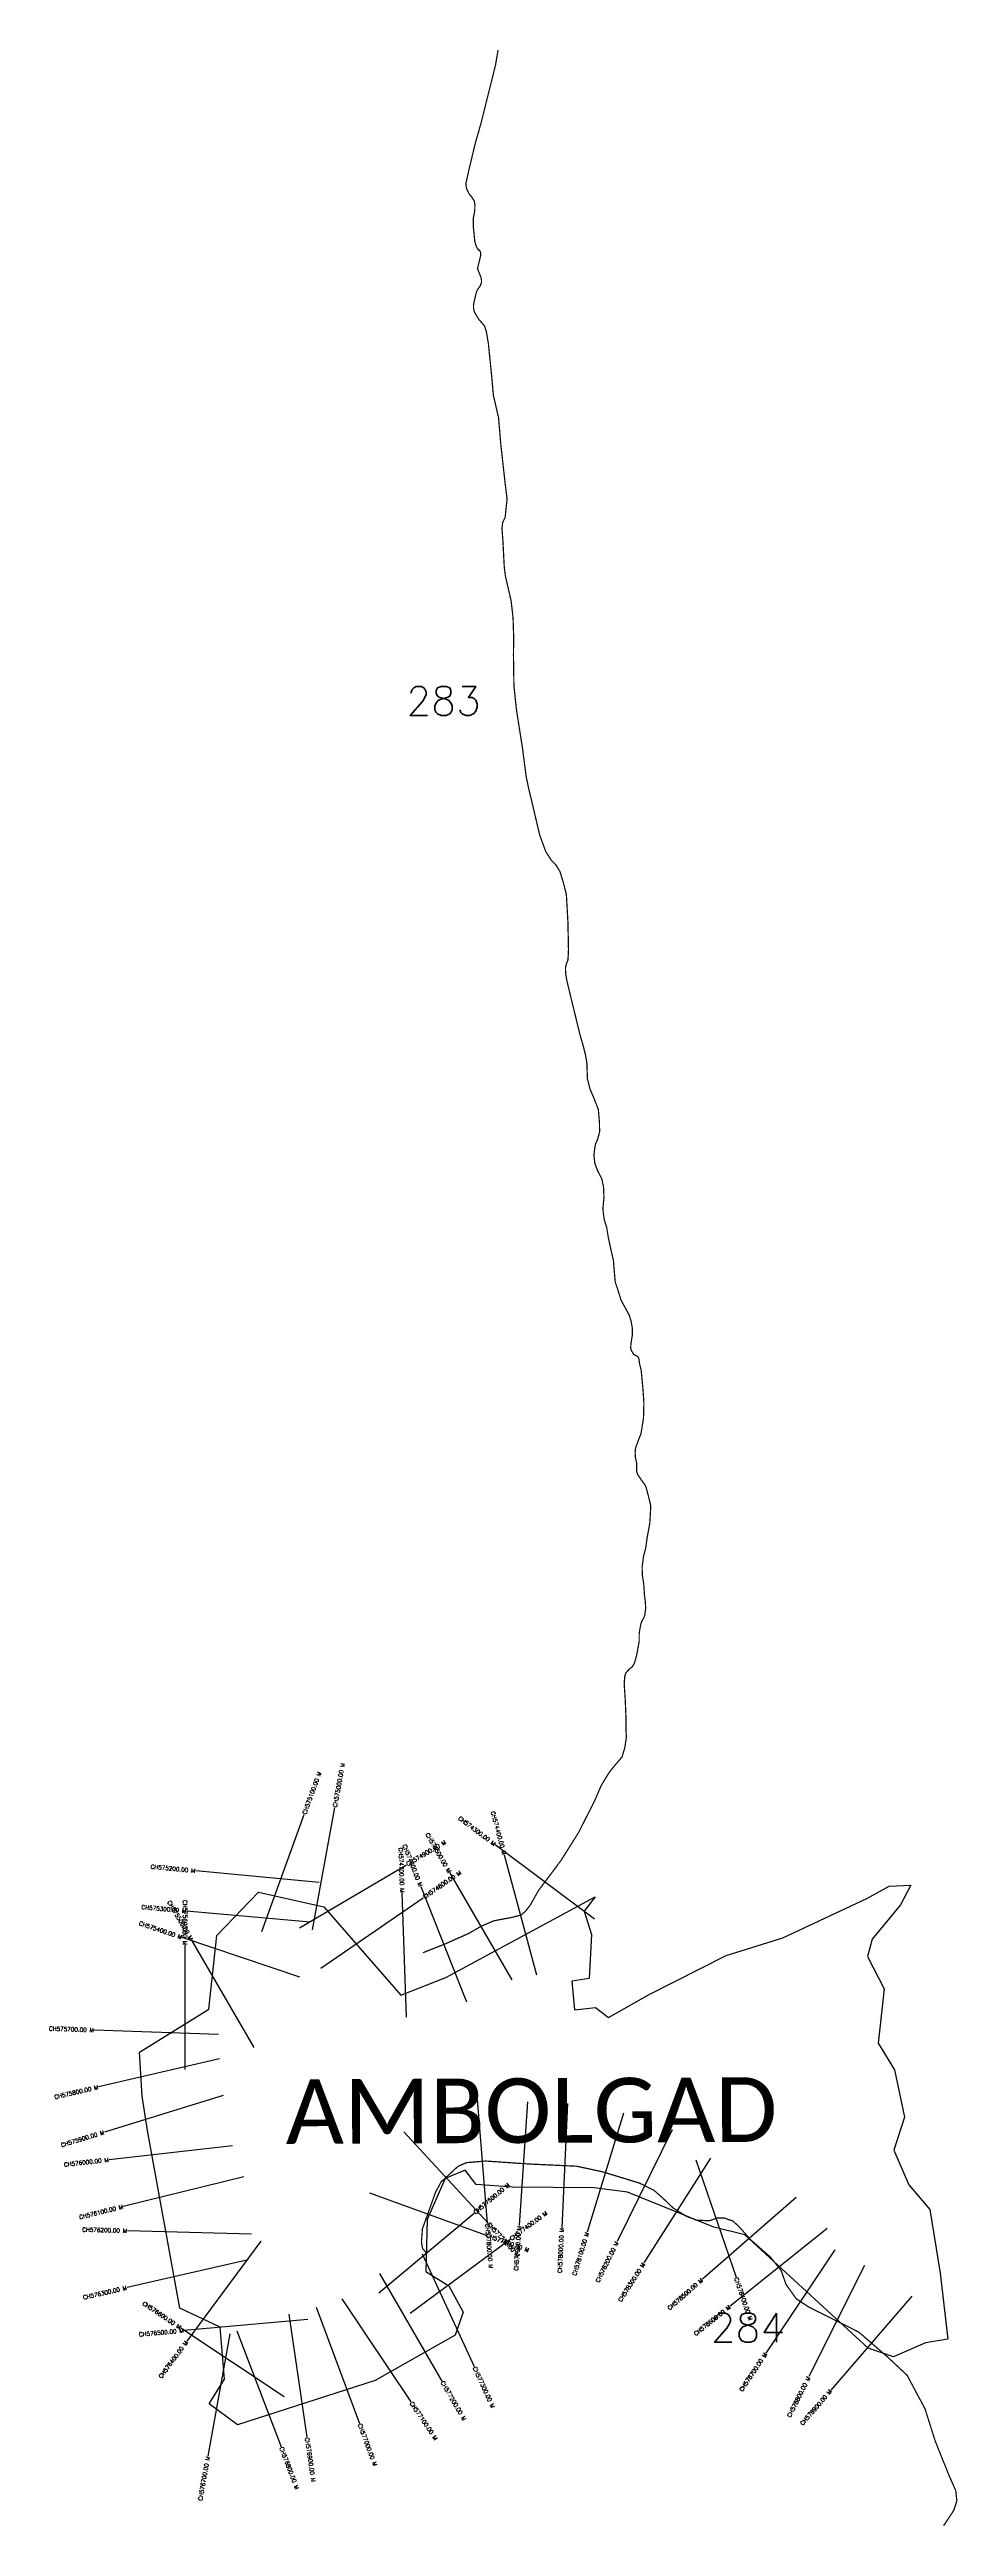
# Model space of a CAD drawing. Header units: metres. Extents: x 320820 to 323014, y 1839772 to 1845754.
import ezdxf
from ezdxf.enums import TextEntityAlignment as Align

# ---------------------------------------------------------------- set-up
doc = ezdxf.new("R2010")
doc.units = ezdxf.units.M
for name, color, linetype in [('CS', 134, 'Continuous'), ('CSMark', 6, 'Continuous'), ('NATURALLY PROTECTED', 3, 'Continuous'), ('VILLAGE NAME', 250, 'Continuous')]:
    doc.layers.add(name, color=color, linetype=linetype)
doc.styles.get("Standard").update_dxf_attribs({"font": 'simplex.shx'})

msp = doc.modelspace()

# ---------------------------------------------------------------- linework, layer by layer
at = {"color": 6, "flags": 128}
for points in [[(322901.4, 1841321.4), (322876.9, 1841273.2), (322808, 1841190.2), (322797.1, 1841148.7), (322837.3, 1841070.9), (322822.4, 1840939.7), (322861.8, 1840875.3), (322886, 1840760.6), (322860.9, 1840681), (322897.1, 1840597), (322947.4, 1840538), (322972.4, 1840383.8), (322991.4, 1840224.3), (322936.8, 1840215.6), (322859.6, 1840182), (322798.4, 1840202.9), (322500.2, 1840476.4), (322425.7, 1840495.1), (322217.1, 1840579.9), (322136.5, 1840589.9), (321939.2, 1840591.7), (321851.5, 1840598.1), (321824.7, 1840632.3), (321776.1, 1840612.3), (321732.7, 1840513.5), (321729.4, 1840388), (321785.3, 1840353.6), (321819.8, 1840289.5), (321800.4, 1840234), (321607.5, 1840124.3), (321274.3, 1840017.4), (321206.5, 1840068.1), (321243.4, 1840128.1), (321232.7, 1840253.1), (321135.3, 1840299.2), (321057.2, 1840728.3), (321044.2, 1840811.2), (321037.7, 1840917.6), (321205.5, 1841021.4), (321224.8, 1841199.6), (321325.5, 1841303.8), (321483.5, 1841268.7), (321669.2, 1841055.3), (321778, 1841098.2), (322138.5, 1841293), (322112.4, 1841258.3), (322130.2, 1841202.1), (322124.7, 1841095.4), (322082.1, 1841089.5), (322088.7, 1841019.8), (322139.7, 1841025.5), (322170.7, 1841001.3), (322269.2, 1841056.6), (322455.1, 1841150.9), (322592.5, 1841193.9), (322795.4, 1841288.7), (322849, 1841318.5)], [(322849, 1841318.5), (322901.4, 1841321.4)]]:
    msp.add_lwpolyline(points, dxfattribs=at)
at = {"layer": 'CS'}
for p, q in [((321333.3, 1841209.5), (321435.7, 1841491.6)), ((321456, 1841213.2), (321509.6, 1841508.4)), ((322137.3, 1841238.7), (321897.3, 1841418.7)), ((321472.3, 1841327.5), (321173.7, 1841355.6)), ((321424.3, 1841218.3), (321682.8, 1841370.5)), ((321997.7, 1841103.9), (321919.9, 1841393.7)), ((321682.7, 1841002.5), (321672.7, 1841302.4)), ((321828.5, 1841038.4), (321718.1, 1841317.3)), ((321938.5, 1841092), (321787.7, 1841351.3)), ((321450.5, 1841231.3), (321151.7, 1841258.5)), ((321476, 1841120.9), (321723.3, 1841290.7)), ((321425.5, 1841099.1), (321141, 1841194.6)), ((321148.3, 1840875.7), (321147.8, 1841175.7)), ((321314.8, 1840929), (321164, 1841188.3)), ((321228.4, 1840960.5), (320928.5, 1840970.8)), ((321231.3, 1840901.4), (320939, 1840833.7)), ((321239.9, 1840812.8), (320953.1, 1840724.8)), ((321853.4, 1840803.5), (321878, 1840504.5)), ((321975.7, 1840798.1), (321955.2, 1840498.8)), ((322072.4, 1840793.4), (322058.3, 1840493.7)), ((322207.2, 1840770.1), (322119.9, 1840483.1)), ((321676.4, 1840725.1), (321880.1, 1840504.9)), ((322324.6, 1840729.8), (322192.1, 1840460.6)), ((321262.3, 1840691.2), (320964.2, 1840658)), ((322417.7, 1840661.6), (322256.7, 1840408.5)), ((322382, 1840657.9), (322479.2, 1840374.1)), ((321290, 1840616.2), (320998.6, 1840544.8)), ((321593.2, 1840577.6), (321875.5, 1840475.9)), ((321615.8, 1840336.6), (321846.2, 1840528.7)), ((322624.2, 1840566.8), (322398.2, 1840369.5)), ((321308.7, 1840478.2), (321008.8, 1840486.3)), ((321330.7, 1840460.9), (321152.4, 1840219.7)), ((321692.1, 1840287.4), (321933.4, 1840465.7)), ((322699.1, 1840491.8), (322464.9, 1840304.3)), ((321300.6, 1840416), (321008.1, 1840349.1)), ((321721.1, 1840430.6), (321846.8, 1840158.2)), ((322717.8, 1840440.4), (322551.5, 1840190.7)), ((322789.8, 1840402.5), (322655.5, 1840134.2)), ((321618, 1840382.7), (321768.7, 1840123.3)), ((321398.7, 1840284.9), (321442.4, 1839988.1)), ((321464.4, 1840301.9), (321569.5, 1840020.9)), ((321526.5, 1840322.3), (321693.7, 1840073.1)), ((322904.4, 1840328.7), (322708.6, 1840101.4)), ((321387.2, 1840085), (321137.7, 1840251.4)), ((321444.2, 1840272.1), (321145.4, 1840245.5)), ((321256.1, 1840237.7), (321203.3, 1839942.3)), ((321273.1, 1840244.9), (321380.1, 1839964.6))]:
    msp.add_line(p, q, dxfattribs=at)
at = {"layer": 'NATURALLY PROTECTED', "const_width": 3, "flags": 128}
for points in [[(321904.2, 1845753), (321898, 1845716.6), (321862.5, 1845574.7), (321849.2, 1845528), (321834.9, 1845468.7), (321826.4, 1845430.1), (321827.7, 1845419.8), (321833.6, 1845406.9), (321841.4, 1845397), (321846.5, 1845389.2), (321848.3, 1845379.4), (321847.9, 1845365.2), (321844.6, 1845347.9), (321844.2, 1845328.5), (321846.6, 1845305.9), (321847.8, 1845292), (321851.1, 1845280.2), (321854.6, 1845273.5), (321860.6, 1845267.6), (321862.4, 1845263.4), (321862.2, 1845257.2), (321860.4, 1845249.3), (321855.1, 1845227.6), (321855.2, 1845223.3), (321857.9, 1845216.5), (321861.9, 1845206.8), (321864, 1845200.5), (321864.3, 1845192.5), (321861.6, 1845184.4), (321853.8, 1845173.4), (321850.9, 1845164.7), (321845, 1845138.7), (321844.8, 1845130.9), (321847.1, 1845120.3), (321857.4, 1845103), (321865.6, 1845094), (321871.4, 1845087), (321875.9, 1845073.3), (321880.8, 1845044.4), (321888.8, 1844965.9), (321892.9, 1844919.7), (321905.4, 1844865.1), (321911, 1844799.4), (321921.7, 1844703.5), (321926, 1844669.1), (321921.3, 1844624.4), (321915.5, 1844612.9), (321913.7, 1844598.3), (321915.9, 1844568.5), (321919.2, 1844504.7), (321922.1, 1844481.8), (321928.5, 1844454.8), (321935.8, 1844422.8), (321940.4, 1844382.5), (321942, 1844333.9), (321941.4, 1844291.8), (321942.6, 1844217.3), (321949, 1844157.5), (321963.4, 1844066.3), (321972, 1843999.5), (321977.9, 1843970.8), (321986.4, 1843935.5), (322004.8, 1843857.3), (322019.2, 1843818), (322033, 1843796.2), (322045.1, 1843783.7), (322053.9, 1843768.8), (322061.9, 1843742.9), (322069.3, 1843713.7), (322073, 1843647.9), (322074.4, 1843580.3), (322073.2, 1843555.9), (322069.1, 1843545.8), (322067.1, 1843536.1), (322067.5, 1843523), (322070.6, 1843505), (322086.1, 1843440.9), (322102, 1843375.7), (322110, 1843348), (322115.5, 1843326.1), (322118.8, 1843306.8), (322120.2, 1843268.5), (322126.2, 1843244.3), (322135.6, 1843222.4), (322146.5, 1843194.6), (322149.2, 1843163.5), (322149.6, 1843140.5), (322144.7, 1843122.4), (322139.5, 1843110.1), (322137.9, 1843101.2), (322135.8, 1843084.2), (322138.1, 1843064.3), (322144.1, 1843048), (322155.1, 1843026.1), (322159, 1843007.6), (322160.1, 1842981.3), (322157.8, 1842957.9), (322158.2, 1842946.4), (322160.9, 1842927.9), (322166.8, 1842909.1), (322170.6, 1842885.4), (322177.9, 1842851.6), (322182.9, 1842830.4), (322184.9, 1842805.8), (322187.4, 1842777.5), (322193.4, 1842759.7), (322201.6, 1842733.5), (322212.6, 1842713.6), (322221.1, 1842697.7), (322225.6, 1842683.6), (322228.7, 1842666.2), (322228.5, 1842648.5), (322225.8, 1842632.3), (322224.6, 1842620), (322225.8, 1842613.1), (322232, 1842603.1), (322241.2, 1842597.8), (322244.3, 1842593.9), (322246.1, 1842580.7), (322250, 1842565.1), (322254.3, 1842519.1), (322256.6, 1842486.5), (322255.6, 1842449.1), (322249.6, 1842411.5), (322243, 1842394.7), (322236.5, 1842377.1), (322235.4, 1842365.9), (322236.1, 1842354.2), (322239.3, 1842339.1), (322239.1, 1842320.6), (322241.8, 1842312.3), (322250.6, 1842299.6), (322259.5, 1842287.3), (322262.5, 1842279.9), (322268.3, 1842257.5), (322273.2, 1842237.2), (322272.4, 1842220.4), (322270.8, 1842194.6), (322264.2, 1842158.8), (322261.1, 1842135.8), (322255.6, 1842114.5), (322252.3, 1842089.1), (322252.9, 1842069.4), (322256.2, 1842048.7), (322258, 1842021.4), (322260.1, 1842004.7), (322260.9, 1841989.2), (322258.8, 1841973.4), (322256.6, 1841967.2), (322251.1, 1841957.6), (322248.8, 1841950.1), (322245.1, 1841927.8), (322245.1, 1841909.5), (322238.9, 1841875.4), (322233.6, 1841857.1), (322228.3, 1841848.3), (322220.5, 1841842), (322212.7, 1841833.5), (322210.2, 1841824.3), (322209, 1841806.8), (322211.4, 1841770.9), (322213.1, 1841731.6), (322213.3, 1841693.9), (322214.4, 1841678.9), (322210.5, 1841653.3), (322203.9, 1841630.7), (322187.5, 1841611.6), (322172.4, 1841592.9), (322153.3, 1841561.3), (322136.9, 1841523.3), (322098.5, 1841447.7), (322056.1, 1841380.4), (322001.9, 1841308.1), (321982.1, 1841272.9), (321969.9, 1841257.3), (321960.1, 1841249.1), (321938.1, 1841243.2), (321894.1, 1841235), (321863.4, 1841221.8), (321834.1, 1841204.8), (321775.5, 1841178.7), (321722.9, 1841157.9)], [(321732.1, 1840431.3), (321721.8, 1840443.6), (321719.1, 1840459.5), (321721.5, 1840491), (321739.7, 1840541.6), (321753.2, 1840579.4), (321766.6, 1840604.2), (321788.8, 1840624.7), (321807.3, 1840641.9), (321828, 1840650.9), (321874.4, 1840654.7), (321978.1, 1840647.6), (322094.3, 1840642.2), (322157, 1840628.6), (322245.2, 1840601.7), (322280.6, 1840584.3), (322303, 1840564.6), (322327.5, 1840541.2), (322357.5, 1840522.1), (322384.3, 1840511.7), (322414.8, 1840510.6), (322433.9, 1840517.2), (322450.3, 1840517.2), (322472.1, 1840509.6), (322487.4, 1840495.4), (322513.6, 1840465.4), (322562.3, 1840422.7), (322588.5, 1840390), (322599.9, 1840356.7), (322624.5, 1840322.4), (322653.9, 1840302.7), (322726.2, 1840266.6), (322775.8, 1840241.5), (322842.9, 1840183.7), (322892.6, 1840137.3), (322935.8, 1840056.4), (322960.9, 1839977.3), (322994.2, 1839894.7), (323010.1, 1839858.8), (323012.8, 1839833.7), (323005.2, 1839810.8), (322980.7, 1839773.6)]]:
    msp.add_lwpolyline(points, dxfattribs=at)

# ---------------------------------------------------------------- texts
at = {"char_height": 70, "attachment_point": 1}
for s, insert in [('283', (321682.5, 1844216.4)), ('284', (322417.9, 1840287.5))]:
    msp.add_mtext_dynamic_manual_height_columns(s, width=95.172, gutter_width=1, heights=[0], dxfattribs=dict(at, insert=insert))
at = {"layer": 'CSMark'}
for s, rotation, p in [('CH575100.00 M', 70.05591, (321436, 1841492.5)), ('CH575000.00 M', 79.698, (321509.8, 1841509.3)), ('CH574900.00 M', 30.48604, (321683.7, 1841371)), ('CH574800.00 M', 34.49157, (321724.1, 1841291.3)), ('CH577500.00 M', 39.81797, (321847, 1840529.3)), ('CH577400.00 M', 36.44509, (321934.2, 1840466.2)), ('CH577800.00 M', 274.70529, (321878.1, 1840503.5)), ('CH577600.00 M', 340.19198, (321876.4, 1840475.6)), ('CH577700.00 M', 312.77915, (321880.8, 1840504.2)), ('CH578400.00 M', 288.91721, (322479.5, 1840373.2)), ('CH577200.00 M', 300.15346, (321769.2, 1840122.5)), ('CH577300.00 M', 294.76534, (321847.2, 1840157.3)), ('CH577100.00 M', 303.85155, (321694.2, 1840072.3)), ('CH576900.00 M', 278.375, (321442.6, 1839987.1)), ('CH577000.00 M', 290.51933, (321569.9, 1840020)), ('CH576800.00 M', 290.89936, (321380.5, 1839963.7))]:
    msp.add_text(s, height=10, rotation=rotation, dxfattribs=at).set_placement(p, align=Align.MIDDLE_LEFT)
for s, rotation, p in [('CH574300.00 M', 323.13402, (321896.5, 1841419.3)), ('CH574400.00 M', 285.03103, (321919.6, 1841394.6)), ('CH574600.00 M', 291.60024, (321717.7, 1841318.2)), ('CH574500.00 M', 300.17976, (321787.2, 1841352.2)), ('CH575200.00 M', 354.6243, (321172.7, 1841355.7)), ('CH574700.00 M', 271.90872, (321672.7, 1841303.4)), ('CH575300.00 M', 354.80445, (321150.7, 1841258.5)), ('CH575500.00 M', 300.18036, (321163.5, 1841189.2)), ('CH575600.00 M', 270.09394, (321147.8, 1841176.7)), ('CH575400.00 M', 341.44814, (321140.1, 1841194.9)), ('CH575700.00 M', 358.02323, (320927.5, 1840970.9)), ('CH575800.00 M', 13.06085, (320938.1, 1840833.4)), ('CH575900.00 M', 17.05703, (320952.1, 1840724.5)), ('CH576000.00 M', 6.3428, (320963.2, 1840657.9)), ('CH576100.00 M', 13.77855, (320997.7, 1840544.5)), ('CH576200.00 M', 358.45024, (321007.8, 1840486.3)), ('CH577900.00 M', 86.08783, (321955.2, 1840497.9)), ('CH578000.00 M', 87.31326, (322058.3, 1840492.7)), ('CH578100.00 M', 73.06378, (322119.6, 1840482.1)), ('CH578200.00 M', 63.7992, (322191.7, 1840459.7)), ('CH578300.00 M', 57.54078, (322256.2, 1840407.6)), ('CH576300.00 M', 12.88354, (321007.2, 1840348.9)), ('CH578500.00 M', 41.1261, (322397.4, 1840368.8)), ('CH576600.00 M', 326.29735, (321136.8, 1840252)), ('CH578600.00 M', 38.67328, (322464.1, 1840303.7)), ('CH576500.00 M', 5.09461, (321144.4, 1840245.4)), ('CH576400.00 M', 53.52141, (321151.8, 1840218.9)), ('CH578700.00 M', 56.32246, (322550.9, 1840189.9)), ('CH578800.00 M', 63.40324, (322655, 1840133.3)), ('CH578900.00 M', 49.25892, (322707.9, 1840100.7)), ('CH576700.00 M', 79.87986, (321203.2, 1839941.3))]:
    msp.add_text(s, height=10, rotation=rotation, dxfattribs=at).set_placement(p, align=Align.MIDDLE_RIGHT)
at = {"layer": 'VILLAGE NAME', "insert": (321390.7, 1840852.1), "char_height": 155.989, "attachment_point": 1, "rotation": 0.24353}
msp.add_mtext_dynamic_manual_height_columns('{\\fCalibri|b0|i0|c0|p34;AMBOLGAD}', width=1385.684, gutter_width=779.9, heights=[0], dxfattribs=at)

doc.saveas('drawing.dxf')
